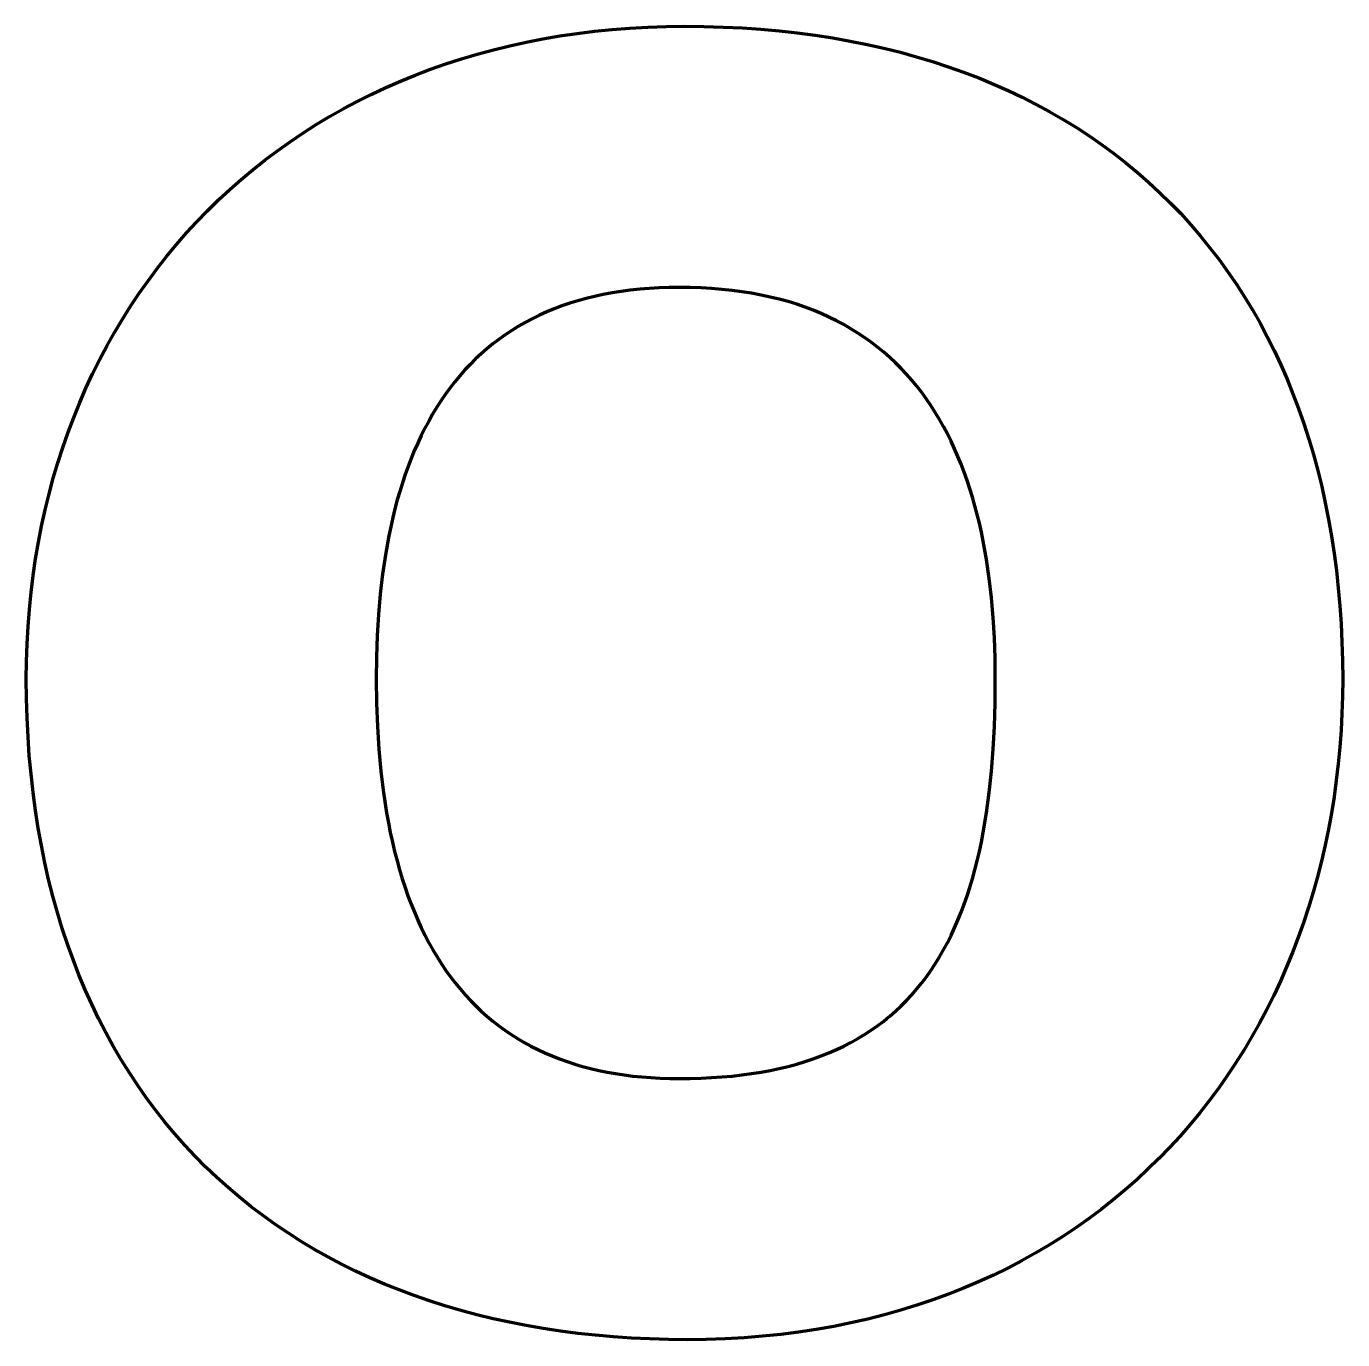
# Model space of a CAD drawing. Header units: millimetres. Extents: x -6 to 110, y 152 to 212.
# Drawn here: x 101.07 to 109.96, y 175.67 to 184.55 of the extents above; entities that cross this region are included whole.
import ezdxf

# ---------------------------------------------------------------- set-up
doc = ezdxf.new("R2010")
doc.units = ezdxf.units.MM
doc.header["$MEASUREMENT"] = 0
doc.layers.add('Incisione', color=5, linetype='CONTINUOUS', true_color=0x1710ff)

msp = doc.modelspace()

# ---------------------------------------------------------------- linework, layer by layer
at = {"layer": 'Incisione', "lineweight": 70}
for points in [[(105.51264, 184.54715), (105.64406, 184.5459), (105.77371, 184.54216), (105.90159, 184.53594), (106.02768, 184.52727), (106.15197, 184.51616), (106.27446, 184.50263), (106.39513, 184.48669), (106.51398, 184.46836), (106.63099, 184.44765), (106.74616, 184.42459), (106.85948, 184.39918), (106.97093, 184.37146), (107.0805, 184.34142), (107.1882, 184.30909), (107.294, 184.27449), (107.3979, 184.23763), (107.49989, 184.19853), (107.59995, 184.15721), (107.69808, 184.11367), (107.79428, 184.06794), (107.88852, 184.02004), (107.9808, 183.96998), (108.07111, 183.91778), (108.15944, 183.86345), (108.24578, 183.80701), (108.33012, 183.74848), (108.41245, 183.68788), (108.49277, 183.62521), (108.57105, 183.5605), (108.6473, 183.49377), (108.7215, 183.42502), (108.79364, 183.35428), (108.86371, 183.28157), (108.93171, 183.20689), (108.99762, 183.13027), (109.06144, 183.05173), (109.12315, 182.97127), (109.18274, 182.88892), (109.24021, 182.80469), (109.29554, 182.71861), (109.34873, 182.63067), (109.39976, 182.54091), (109.44863, 182.44934), (109.49533, 182.35597), (109.53984, 182.26083), (109.58216, 182.16392), (109.62228, 182.06527), (109.66018, 181.96489), (109.69586, 181.8628), (109.72931, 181.75901), (109.76052, 181.65355), (109.78948, 181.54642), (109.81617, 181.43765), (109.8406, 181.32724), (109.86275, 181.21523), (109.8826, 181.10162), (109.90016, 180.98643), (109.9154, 180.86967), (109.92833, 180.75137), (109.93893, 180.63154), (109.94719, 180.5102), (109.9531, 180.38736), (109.95666, 180.26304), (109.95784, 180.13725), (109.95664, 180.02104), (109.95305, 179.90561), (109.94708, 179.79099), (109.93874, 179.67723), (109.92804, 179.56435), (109.91499, 179.45238), (109.89961, 179.34137), (109.88191, 179.23134), (109.86189, 179.12233), (109.83957, 179.01437), (109.81496, 178.9075), (109.78807, 178.80174), (109.75892, 178.69713), (109.72751, 178.59371), (109.69385, 178.49151), (109.65796, 178.39056), (109.61985, 178.2909), (109.57952, 178.19256), (109.537, 178.09556), (109.49229, 177.99996), (109.4454, 177.90577), (109.39635, 177.81304), (109.34514, 177.7218), (109.29179, 177.63207), (109.2363, 177.5439), (109.1787, 177.45732), (109.11899, 177.37235), (109.05718, 177.28904), (108.99328, 177.20742), (108.92731, 177.12752), (108.85927, 177.04938), (108.78918, 176.97302), (108.71705, 176.89848), (108.64289, 176.8258), (108.56671, 176.75501), (108.48853, 176.68614), (108.40834, 176.61923), (108.32618, 176.55431), (108.24203, 176.49141), (108.15593, 176.43056), (108.06788, 176.37181), (107.97788, 176.31518), (107.88596, 176.2607), (107.79212, 176.20842), (107.69638, 176.15836), (107.59874, 176.11056), (107.49922, 176.06504), (107.39783, 176.02186), (107.29457, 175.98103), (107.18947, 175.94259), (107.08253, 175.90657), (106.97376, 175.87302), (106.86318, 175.84195), (106.75079, 175.81342), (106.63662, 175.78744), (106.52066, 175.76405), (106.40293, 175.74329), (106.28344, 175.72519), (106.1622, 175.70978), (106.03923, 175.6971), (105.91453, 175.68718), (105.78812, 175.68005), (105.66001, 175.67575), (105.53021, 175.6743), (105.40359, 175.67549), (105.27841, 175.67905), (105.15468, 175.68496), (105.03243, 175.69322), (104.91167, 175.70383), (104.79242, 175.71676), (104.6747, 175.73201), (104.55853, 175.74958), (104.44392, 175.76945), (104.33088, 175.79162), (104.21945, 175.81606), (104.10964, 175.84279), (104.00145, 175.87178), (103.89492, 175.90302), (103.79007, 175.93652), (103.68689, 175.97225), (103.58543, 176.01021), (103.48568, 176.05038), (103.38768, 176.09277), (103.29144, 176.13736), (103.19697, 176.18414), (103.10429, 176.23311), (103.01343, 176.28424), (102.9244, 176.33755), (102.83722, 176.393), (102.7519, 176.4506), (102.66846, 176.51034), (102.58693, 176.5722), (102.50731, 176.63618), (102.42963, 176.70227), (102.3539, 176.77045), (102.28015, 176.84073), (102.20838, 176.91308), (102.13862, 176.98751), (102.07089, 177.064), (102.0052, 177.14254), (101.94157, 177.22312), (101.88002, 177.30574), (101.82057, 177.39038), (101.76323, 177.47704), (101.70802, 177.5657), (101.65496, 177.65636), (101.60407, 177.74901), (101.55536, 177.84364), (101.50886, 177.94023), (101.46457, 178.03879), (101.42253, 178.13929), (101.38274, 178.24174), (101.34522, 178.34611), (101.31, 178.45241), (101.27708, 178.56062), (101.2465, 178.67074), (101.21825, 178.78275), (101.19237, 178.89665), (101.16887, 179.01242), (101.14777, 179.13006), (101.12909, 179.24955), (101.11284, 179.3709), (101.09904, 179.49408), (101.08771, 179.61909), (101.07886, 179.74593), (101.07252, 179.87457), (101.06871, 180.00502), (101.06743, 180.13725), (101.06873, 180.25663), (101.07262, 180.37495), (101.07908, 180.49218), (101.08809, 180.60829), (101.09962, 180.72327), (101.11367, 180.83709), (101.13019, 180.94971), (101.14919, 181.06111), (101.17063, 181.17127), (101.19449, 181.28017), (101.22076, 181.38776), (101.24941, 181.49403), (101.28042, 181.59896), (101.31378, 181.70251), (101.34945, 181.80466), (101.38743, 181.90538), (101.42769, 182.00464), (101.4702, 182.10243), (101.51496, 182.19871), (101.56194, 182.29346), (101.61111, 182.38665), (101.66246, 182.47826), (101.71597, 182.56825), (101.77161, 182.65661), (101.82937, 182.7433), (101.88923, 182.82831), (101.95115, 182.9116), (102.01514, 182.99314), (102.08115, 183.07292), (102.14918, 183.1509), (102.2192, 183.22707), (102.29119, 183.30138), (102.36514, 183.37382), (102.44101, 183.44436), (102.51879, 183.51298), (102.59846, 183.57964), (102.68, 183.64433), (102.76339, 183.70701), (102.84861, 183.76766), (102.93563, 183.82625), (103.02444, 183.88276), (103.11501, 183.93716), (103.20733, 183.98943), (103.30137, 184.03953), (103.39712, 184.08744), (103.49455, 184.13314), (103.59364, 184.1766), (103.69438, 184.21779), (103.79673, 184.25669), (103.90069, 184.29327), (104.00623, 184.32751), (104.11332, 184.35937), (104.22196, 184.38883), (104.33211, 184.41587), (104.44377, 184.44046), (104.5569, 184.46257), (104.67148, 184.48218), (104.7875, 184.49926), (104.90494, 184.51378), (105.02377, 184.52572), (105.14398, 184.53506), (105.26554, 184.54176), (105.38843, 184.5458), (105.51264, 184.54715)], [(105.47733, 177.43837), (105.55179, 177.43905), (105.62468, 177.4411), (105.69603, 177.44452), (105.76583, 177.44929), (105.83411, 177.45543), (105.90088, 177.46293), (105.96614, 177.47178), (106.02992, 177.48198), (106.09222, 177.49353), (106.15305, 177.50643), (106.21244, 177.52068), (106.27039, 177.53626), (106.32691, 177.55319), (106.38201, 177.57146), (106.43572, 177.59106), (106.48804, 177.612), (106.53898, 177.63426), (106.58856, 177.65786), (106.63679, 177.68278), (106.68367, 177.70902), (106.72924, 177.73658), (106.77349, 177.76547), (106.81643, 177.79566), (106.85809, 177.82718), (106.87845, 177.84343), (106.89848, 177.86), (106.9376, 177.89413), (106.97547, 177.92957), (107.0121, 177.96632), (107.04751, 178.00436), (107.0817, 178.04371), (107.11469, 178.08435), (107.1465, 178.12629), (107.17712, 178.16951), (107.20659, 178.21403), (107.2349, 178.25984), (107.26208, 178.30693), (107.28813, 178.3553), (107.31307, 178.40495), (107.3369, 178.45588), (107.35965, 178.50809), (107.38132, 178.56156), (107.40193, 178.61631), (107.42149, 178.67233), (107.44001, 178.72961), (107.45751, 178.78815), (107.47399, 178.84796), (107.48948, 178.90902), (107.50397, 178.97134), (107.51749, 179.03491), (107.53005, 179.09973), (107.55232, 179.23312), (107.57089, 179.37149), (107.58586, 179.51481), (107.59733, 179.66306), (107.6054, 179.81624), (107.61017, 179.97431), (107.61173, 180.13725), (107.61017, 180.27832), (107.6054, 180.41697), (107.59733, 180.55308), (107.58586, 180.68651), (107.57089, 180.81712), (107.55232, 180.94478), (107.53005, 181.06935), (107.51749, 181.13043), (107.50397, 181.1907), (107.48948, 181.25012), (107.47399, 181.30868), (107.45751, 181.36638), (107.44001, 181.42318), (107.42149, 181.47907), (107.40193, 181.53404), (107.38132, 181.58807), (107.35965, 181.64114), (107.3369, 181.69323), (107.31307, 181.74433), (107.28813, 181.79442), (107.26208, 181.84349), (107.2349, 181.89151), (107.20659, 181.93847), (107.17712, 181.98436), (107.1465, 182.02915), (107.11469, 182.07283), (107.0817, 182.11538), (107.04751, 182.15679), (107.0121, 182.19703), (106.97547, 182.2361), (106.9376, 182.27397), (106.89848, 182.31062), (106.85809, 182.34605), (106.81643, 182.38023), (106.77349, 182.41315), (106.72924, 182.44478), (106.68367, 182.47512), (106.63679, 182.50414), (106.58856, 182.53183), (106.53898, 182.55818), (106.48804, 182.58316), (106.43572, 182.60675), (106.38201, 182.62895), (106.32691, 182.64973), (106.27039, 182.66907), (106.21244, 182.68697), (106.15305, 182.7034), (106.09222, 182.71834), (106.02992, 182.73179), (105.96614, 182.74371), (105.90088, 182.7541), (105.83411, 182.76294), (105.76583, 182.77021), (105.69603, 182.77589), (105.62468, 182.77997), (105.55179, 182.78244), (105.47733, 182.78326), (105.40854, 182.7825), (105.34109, 182.78022), (105.27497, 182.77645), (105.21016, 182.77118), (105.14667, 182.76443), (105.08448, 182.75621), (105.02359, 182.74653), (104.96398, 182.7354), (104.90565, 182.72284), (104.8486, 182.70885), (104.7928, 182.69344), (104.73827, 182.67663), (104.68497, 182.65843), (104.63292, 182.63884), (104.5821, 182.61788), (104.5325, 182.59556), (104.48411, 182.57189), (104.43693, 182.54688), (104.39095, 182.52054), (104.34616, 182.49288), (104.30255, 182.46392), (104.26012, 182.43366), (104.21885, 182.40212), (104.17874, 182.3693), (104.13978, 182.33522), (104.10196, 182.29989), (104.06527, 182.26332), (104.02971, 182.22552), (103.99527, 182.1865), (103.96194, 182.14626), (103.92971, 182.10484), (103.89857, 182.06222), (103.86851, 182.01843), (103.83954, 181.97348), (103.81163, 181.92737), (103.78479, 181.88012), (103.75899, 181.83173), (103.73425, 181.78223), (103.71054, 181.73161), (103.68785, 181.67989), (103.66619, 181.62709), (103.64554, 181.57321), (103.6259, 181.51826), (103.60725, 181.46226), (103.58959, 181.40521), (103.57291, 181.34713), (103.55721, 181.28802), (103.54246, 181.2279), (103.52868, 181.16678), (103.51584, 181.10467), (103.49297, 180.97753), (103.4738, 180.84655), (103.45826, 180.71183), (103.44629, 180.57345), (103.43781, 180.43151), (103.43278, 180.28608), (103.43111, 180.13725), (103.43303, 179.97431), (103.43878, 179.81624), (103.44839, 179.66306), (103.46188, 179.51481), (103.47925, 179.37149), (103.50053, 179.23312), (103.51264, 179.16581), (103.52573, 179.09973), (103.5398, 179.03491), (103.55487, 178.97134), (103.57092, 178.90902), (103.58796, 178.84796), (103.60599, 178.78815), (103.62502, 178.72961), (103.64504, 178.67233), (103.66606, 178.61631), (103.68808, 178.56156), (103.71111, 178.50809), (103.73514, 178.45588), (103.76017, 178.40495), (103.78622, 178.3553), (103.81327, 178.30693), (103.84134, 178.25984), (103.87042, 178.21403), (103.90052, 178.16951), (103.93164, 178.12629), (103.96378, 178.08435), (103.99694, 178.04371), (104.03113, 178.00436), (104.06634, 177.96632), (104.10258, 177.92957), (104.13985, 177.89413), (104.17816, 177.86), (104.21749, 177.82718), (104.25787, 177.79566), (104.29929, 177.76547), (104.34174, 177.73658), (104.38524, 177.70902), (104.42978, 177.68278), (104.47537, 177.65786), (104.52201, 177.63426), (104.5697, 177.612), (104.61845, 177.59106), (104.66825, 177.57146), (104.7191, 177.55319), (104.77102, 177.53626), (104.82399, 177.52068), (104.87803, 177.50643), (104.93313, 177.49353), (104.9893, 177.48198), (105.04654, 177.47178), (105.10485, 177.46293), (105.16424, 177.45543), (105.2247, 177.44929), (105.28623, 177.44452), (105.34885, 177.4411), (105.41255, 177.43905), (105.47733, 177.43837)]]:
    msp.add_lwpolyline(points, dxfattribs=at)

doc.saveas('drawing.dxf')
